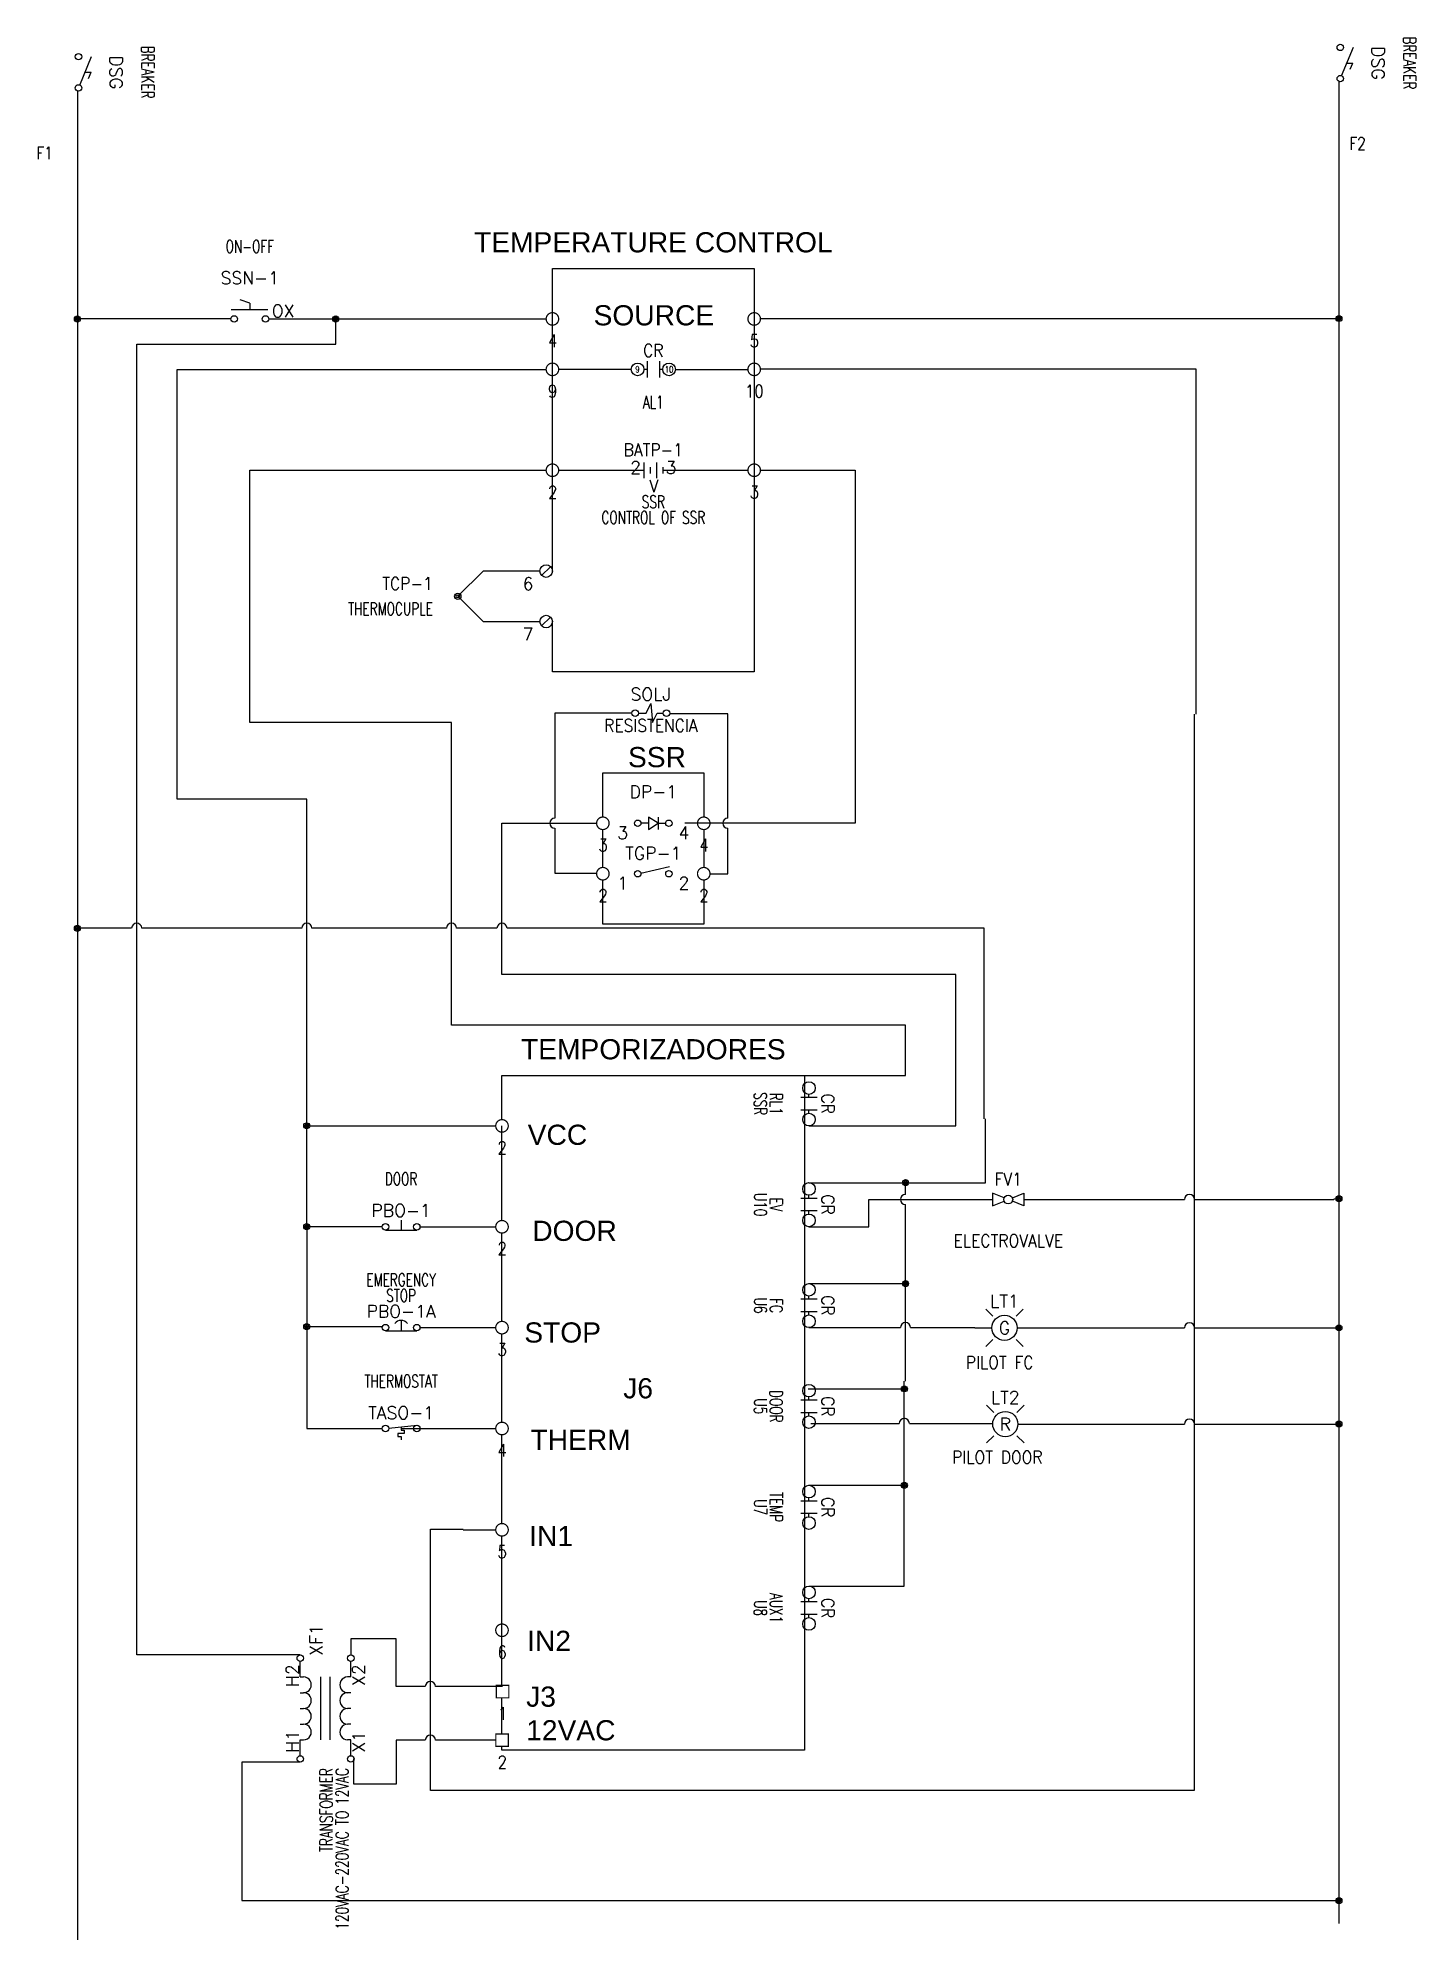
# Model space of a CAD drawing. Header units: millimetres. Extents: x 13.6 to 27.3, y 2.7 to 21.5.
import ezdxf
from ezdxf.enums import TextEntityAlignment as Align

# ---------------------------------------------------------------- set-up
doc = ezdxf.new("R2010")
doc.units = ezdxf.units.MM
doc.header["$MEASUREMENT"] = 0
for name, color, linetype in [('DESC', 150, 'Continuous'), ('DESCCHILD', 20, 'Continuous'), ('LOCBOX', 92, 'Continuous'), ('MISC', 7, 'Continuous'), ('SYMS', 7, 'Continuous'), ('TAGS', 150, 'Continuous'), ('TERMS', 123, 'Continuous'), ('WIREFIXED', 7, 'Continuous'), ('WIRES', 7, 'Continuous')]:
    doc.layers.add(name, color=color, linetype=linetype)
doc.styles.get("Standard").update_dxf_attribs({"font": 'arial.ttf'})
doc.styles.add('WD', font='romans.shx')

msp = doc.modelspace()

# ---------------------------------------------------------------- texts
at = {"char_height": 0.2, "attachment_point": 1}
for s, insert in [('SOURCE', (19.125, 18.859)), ('VCC', (18.472, 10.735)), ('DOOR', (18.517, 9.783)), ('J6', (19.419, 8.222)), ('IN1', (18.487, 6.757)), ('IN2', (18.466, 5.718)), ('J3\\P12VAC', (18.457, 5.165))]:
    msp.add_mtext(s, dxfattribs=dict(at, insert=insert))
for s, width, insert in [('STOP', 0.17565, (18.438, 8.775)), ('THERM', 0.01351, (18.5, 7.711))]:
    msp.add_mtext_dynamic_manual_height_columns(s, width=width, gutter_width=1, heights=[0], dxfattribs=dict(at, insert=insert))
at = {"layer": 'LOCBOX'}
for s, p in [('TEMPERATURE CONTROL', (19.717, 19.323)), ('SSR', (19.753, 14.219)), ('TEMPORIZADORES', (19.717, 11.323))]:
    msp.add_text(s, height=0.2, dxfattribs=at).set_placement(p, align=Align.BOTTOM_CENTER)

# ---------------------------------------------------------------- blocks, each defined once
blk = doc.blocks.new('HSS112')
for p, q in [((-0.185, 0.094), (0.18, 0.094)), ((0, 0.156), (-0.094, 0.188)), ((0, 0.156), (0, 0.094))]:
    blk.add_line(p, q)
for centre in [(-0.155, 0), (0.155, 0)]:
    blk.add_circle(centre, 0.0322)
at = {"style": 'WD', "width": 0.7}
for tag, p in [('INST', (0, 0.982)), ('DESC1', (0, 0.656)), ('LOC', (0, 0.812)), ('DESC2', (0, 0.5)), ('XREF', (0, -0.219))]:
    blk.add_attdef(tag, text='', height=0.125, dxfattribs=at).set_placement(p, align=Align.CENTER)
at = {"style": 'WD'}
blk.add_attdef('TAG1', text='', height=0.125, dxfattribs=at).set_placement((0, 0.344), align=Align.CENTER)
at = {"style": 'WD', "width": 0.7}
blk.add_attdef('POS1', text='', height=0.125, dxfattribs=at).set_placement((-0.125, 0.188), align=Align.RIGHT)
at = {"style": 'WD'}
for tag, p, height in [('X2LINK', (0, 0.219), 0.01), ('X8LINK', (0, 0), 0.01), ('STATE', (0.219, 0.016), 0.125)]:
    blk.add_attdef(tag, p, '', height=height, dxfattribs=at)
at = {"style": 'WD', "width": 0.7}
blk.add_attdef('POS2', (0.125, 0.188), '', height=0.125, dxfattribs=at)
at = {"style": 'WD'}
for tag, p, height, flags in [('X4TERM01', (-0.188, 0), 0.0125, 1), ('X1TERM02', (0.188, 0), 0.0125, 1), ('FAMILY', (0.205, 0.152), 0.01, 9), ('CONTACT', (0.205, 0.136), 0.01, 1)]:
    blk.add_attdef(tag, p, '', height=height, dxfattribs=dict(at, flags=flags))
at = {"linetype": 'Continuous', "style": 'WD', "flags": 9}
for tag, p in [('ASSYCODE', (0.25, 0.094)), ('MFG', (0.23, 0.108)), ('CAT', (0.232, 0.121))]:
    blk.add_attdef(tag, text='', height=0.01, dxfattribs=at).set_placement(p, align=Align.CENTER)
at = {"linetype": 'Continuous', "style": 'WD', "flags": 8}
blk.add_attdef('TERM01', text='', height=0.125, dxfattribs=at).set_placement((-0.25, -0.031), align=Align.TOP_RIGHT)
blk.add_attdef('TERM02', text='', height=0.125, dxfattribs=at).set_placement((0.25, -0.031), align=Align.TOP_LEFT)
blk = doc.blocks.new('HCR21T')
for p, q in [((-0.062, 0), (-0.094, 0)), ((0.094, 0), (0.062, 0))]:
    blk.add_line(p, q)
at = {"linetype": 'Continuous'}
for p, q in [((-0.062, 0.08), (-0.062, -0.08)), ((0.062, 0.08), (0.062, -0.08))]:
    blk.add_line(p, q, dxfattribs=at)
for centre in [(-0.156, 0), (0.156, 0)]:
    blk.add_circle(centre, 0.0625)
at = {"style": 'WD'}
for tag, width, p in [('INST', 0.7, (0, 0.451)), ('LOC', 0.7, (0, 0.281)), ('TAG2', 0.9, (0, 0.125)), ('XREF', 0.7, (0, -0.235)), ('DESC1', 0.7, (0, -0.387)), ('DESC2', 0.7, (0, -0.543))]:
    blk.add_attdef(tag, text='', height=0.125, dxfattribs=dict(at, width=width)).set_placement(p, align=Align.CENTER)
at = {"linetype": 'Continuous', "style": 'WD', "width": 0.8, "flags": 8}
for tag, p in [('TERM01', (-0.156, 0)), ('TERM02', (0.156, 0))]:
    blk.add_attdef(tag, text='', height=0.0625, dxfattribs=at).set_placement(p, align=Align.MIDDLE_CENTER)
at = {"style": 'WD'}
for tag, p, height, flags in [('X4TERM01', (-0.219, 0), 0.0125, 1), ('FAMILY', (0.097, 0.053), 0.01, 9), ('CONTACT', (0.097, 0.036), 0.01, 1), ('X1TERM02', (0.219, 0), 0.0125, 1)]:
    blk.add_attdef(tag, p, '', height=height, dxfattribs=dict(at, flags=flags))
for tag, p in [('X2LINK', (0, 0.125)), ('X8LINK', (0, -0.125))]:
    blk.add_attdef(tag, p, '', height=0.01, dxfattribs=at)
blk = doc.blocks.new('HBA1R')
for p, q in [((-0.094, 0.078), (-0.094, -0.078)), ((-0.031, 0.031), (-0.031, -0.031)), ((0.031, 0.078), (0.031, -0.078)), ((0.094, 0.031), (0.094, -0.031))]:
    blk.add_line(p, q)
at = {"style": 'WD'}
for tag, width, p in [('INST', 0.7, (0.006, 0.466)), ('LOC', 0.7, (0.006, 0.296)), ('TAG1', 0.9, (0, 0.14)), ('RATING1', 0.9, (0.006, -0.219)), ('DESC1', 0.7, (0, -0.375)), ('DESC2', 0.7, (0, -0.531))]:
    blk.add_attdef(tag, text='', height=0.125, dxfattribs=dict(at, width=width)).set_placement(p, align=Align.CENTER)
at = {"linetype": 'Continuous', "style": 'WD'}
blk.add_attdef('TERM01', text='', height=0.125, dxfattribs=at).set_placement((-0.122, 0.09), align=Align.TOP_RIGHT)
at = {"style": 'WD', "flags": 1}
for tag, p in [('X4TERM01', (-0.094, 0)), ('X1TERM02', (0.094, 0))]:
    blk.add_attdef(tag, p, '', height=0.0125, dxfattribs=at)
at = {"linetype": 'Continuous', "style": 'WD', "flags": 9}
blk.add_attdef('ASSYCODE', text='', height=0.01, dxfattribs=at).set_placement((0.001, 0.051), align=Align.CENTER)
at = {"style": 'WD', "flags": 9}
blk.add_attdef('FAMILY', text='', height=0.01, dxfattribs=at).set_placement((-0.005, 0.107), align=Align.CENTER)
at = {"linetype": 'Continuous', "style": 'WD', "flags": 1}
for tag, p in [('MFG', (0, 0.078)), ('CAT', (0, 0.097))]:
    blk.add_attdef(tag, text='', height=0.01, dxfattribs=at).set_placement(p, align=Align.MIDDLE)
at = {"linetype": 'Continuous', "style": 'WD'}
blk.add_attdef('TERM02', text='', height=0.125, dxfattribs=at).set_placement((0.122, 0.09), align=Align.TOP_LEFT)
blk = doc.blocks.new('HTC1L')
for p, q in [((-0.688, 0), (-0.938, -0.25)), ((-0.125, 0), (-0.688, 0)), ((-0.018, 0.044), (-0.107, -0.044)), ((-0.938, -0.25), (-0.688, -0.5)), ((-0.688, -0.5), (-0.125, -0.5)), ((-0.018, -0.456), (-0.107, -0.544))]:
    blk.add_line(p, q)
for centre, radius in [((-0.062, 0), 0.0625), ((-0.938, -0.25), 0.0313), ((-0.938, -0.25), 0.0163), ((-0.062, -0.5), 0.0625)]:
    blk.add_circle(centre, radius)
at = {"style": 'WD'}
for tag, width, p in [('INST', 0.7, (-1.188, 0.14)), ('LOC', 0.7, (-1.188, -0.029)), ('RATING1', 0.9, (-0.188, 0.062)), ('TAG1', 0.9, (-1.186, -0.186)), ('DESC1', 0.7, (-1.186, -0.436)), ('DESC2', 0.7, (-1.186, -0.592)), ('WDTAGALT', 0.7, (-1.188, -0.75))]:
    blk.add_attdef(tag, text='', height=0.125, dxfattribs=dict(at, width=width)).set_placement(p, align=Align.RIGHT)
at = {"color": 7, "style": 'WD', "flags": 1}
for tag, p in [('X2TERM01', (-0.062, 0.062)), ('X1TERM01', (0, 0)), ('X8TERM02', (-0.062, -0.562)), ('X1TERM02', (0, -0.5))]:
    blk.add_attdef(tag, p, '', height=0.0125, dxfattribs=at)
at = {"linetype": 'Continuous', "style": 'WD', "flags": 8}
for tag, p in [('TERM01', (-0.188, -0.062)), ('TERM02', (-0.188, -0.562))]:
    blk.add_attdef(tag, text='', height=0.125, dxfattribs=at).set_placement(p, align=Align.TOP_RIGHT)
at = {"linetype": 'Continuous', "style": 'WD', "flags": 9}
blk.add_attdef('ASSYCODE', text='', height=0.01, dxfattribs=at).set_placement((-1.033, -0.288), align=Align.CENTER)
at = {"style": 'WD', "flags": 9}
blk.add_attdef('FAMILY', text='', height=0.01, dxfattribs=at).set_placement((-1.025, -0.224), align=Align.CENTER)
at = {"linetype": 'Continuous', "style": 'WD', "flags": 1}
for tag, p in [('MFG', (-1.02, -0.253)), ('CAT', (-1.02, -0.235))]:
    blk.add_attdef(tag, text='', height=0.01, dxfattribs=at).set_placement(p, align=Align.MIDDLE)
blk = doc.blocks.new('HT0002_1-')
at = {"const_width": 0.0125}
blk.add_lwpolyline([(0, 0.062, 1), (0, -0.062, 1)], format="xyb", close=True, dxfattribs=at)
at = {"style": 'WD', "width": 0.85}
for tag, p in [('INST', (0, 0.416)), ('LOC', (0, 0.26)), ('CNT', (0.001, 0.108)), ('TAGSTRIP', (0.002, -0.279)), ('DESC1', (0, -0.453)), ('DESC2', (0, -0.625)), ('DESC3', (0, -0.797))]:
    blk.add_attdef(tag, text='', height=0.125, dxfattribs=at).set_placement(p, align=Align.CENTER)
at = {"style": 'WD', "flags": 1}
for tag, p, height in [('X4TERM01', (-0.062, 0), 0.0125), ('X4TERMDESC01', (-0.055, -0.023), 0.025), ('X2TERMDESC01', (-0.006, 0.029), 0.025), ('STRIPSEQ', (0, 0), 0.00125), ('X2TERM01', (0, 0.062), 0.0125), ('X2PIN01', (0.033, 0.084), 0.0125), ('X1TERMDESC01', (0.039, 0.007), 0.025), ('X1TERM01', (0.062, 0), 0.0125), ('X1PIN01', (0.087, 0.016), 0.0125), ('X4PIN01', (-0.114, -0.038), 0.0125), ('LINKTERM', (0, -0.002), 0.00125), ('X8TERM01', (0, -0.062), 0.0125), ('X8TERMDESC01', (0, -0.054), 0.025), ('X8PIN01', (0.026, -0.096), 0.0125)]:
    blk.add_attdef(tag, p, '', height=height, dxfattribs=at)
at = {"linetype": 'Continuous', "style": 'WD', "width": 0.8, "flags": 1}
blk.add_attdef('MFG', text='', height=0.109, dxfattribs=at).set_placement((0.088, -0.406), align=Align.RIGHT)
at = {"style": 'WD', "width": 0.7, "flags": 1}
blk.add_attdef('ASSYCODE', (0.062, -0.281), '', height=0.01, dxfattribs=at)
at = {"style": 'WD', "flags": 9}
for tag, p in [('WDTYPE', (0.121, -0.263)), ('WDBLKNAM', (0.059, -0.575))]:
    blk.add_attdef(tag, text='', height=0.01, dxfattribs=at).set_placement(p, align=Align.RIGHT)
at = {"linetype": 'Continuous', "style": 'WD', "width": 0.8, "flags": 1}
blk.add_attdef('CAT', (-0.131, -0.563), '', height=0.109, dxfattribs=at)
blk = doc.blocks.new('HDI1T')
for p, q in [((-0.047, 0), (-0.125, 0)), ((0.047, 0), (-0.047, 0.062)), ((-0.047, 0.062), (-0.047, -0.062)), ((-0.047, -0.062), (0.047, 0)), ((0.047, 0.062), (0.047, -0.062)), ((0.047, 0), (0.125, 0))]:
    blk.add_line(p, q)
for centre in [(-0.155, 0), (0.155, 0)]:
    blk.add_circle(centre, 0.0322)
at = {"style": 'WD'}
for tag, width, p in [('INST', 0.7, (0, 0.888)), ('LOC', 0.7, (0, 0.719)), ('DESC1', 0.7, (0, 0.562)), ('DESC2', 0.7, (0, 0.406)), ('RATING1', 0.9, (0.006, 0.094))]:
    blk.add_attdef(tag, text='', height=0.125, dxfattribs=dict(at, width=width)).set_placement(p, align=Align.CENTER)
blk.add_attdef('TAG1', text='', height=0.125, dxfattribs=at).set_placement((0, 0.25), align=Align.CENTER)
for tag, p, height, flags in [('X4TERM01', (-0.188, 0), 0.0125, 1), ('X1TERM02', (0.188, 0), 0.0125, 1), ('FAMILY', (0.205, 0.152), 0.01, 9), ('WDBLKNAM', (0.205, 0.134), 0.01, 9)]:
    blk.add_attdef(tag, p, '', height=height, dxfattribs=dict(at, flags=flags))
at = {"linetype": 'Continuous', "style": 'WD', "flags": 9}
for tag, p in [('ASSYCODE', (0.219, 0.062)), ('MFG', (0.228, 0.089)), ('CAT', (0.23, 0.108))]:
    blk.add_attdef(tag, text='', height=0.01, dxfattribs=at).set_placement(p, align=Align.CENTER)
at = {"linetype": 'Continuous', "style": 'WD', "flags": 8}
blk.add_attdef('TERM01', text='', height=0.125, dxfattribs=at).set_placement((-0.25, -0.031), align=Align.TOP_RIGHT)
at = {"style": 'WD', "width": 0.9}
blk.add_attdef('RATING2', text='', height=0.125, dxfattribs=at).set_placement((0.006, -0.188), align=Align.TOP_CENTER)
at = {"linetype": 'Continuous', "style": 'WD', "flags": 8}
blk.add_attdef('TERM02', text='', height=0.125, dxfattribs=at).set_placement((0.25, -0.031), align=Align.TOP_LEFT)
blk = doc.blocks.new('HTG11')
blk.add_line((-0.124, 0.007), (0.159, 0.071))
for centre in [(-0.155, 0), (0.155, 0)]:
    blk.add_circle(centre, 0.0322)
at = {"style": 'WD', "width": 0.7}
for tag, p in [('INST', (0, 0.779)), ('DESC1', (0, 0.453)), ('LOC', (0, 0.609)), ('DESC2', (0, 0.297)), ('XREF', (0, -0.236)), ('WDTAGALT', (0, -0.391))]:
    blk.add_attdef(tag, text='', height=0.125, dxfattribs=at).set_placement(p, align=Align.CENTER)
at = {"style": 'WD'}
blk.add_attdef('TAG1', text='', height=0.125, dxfattribs=at).set_placement((0, 0.141), align=Align.CENTER)
for tag, p in [('X2LINK', (0, 0.266)), ('X8LINK', (0, -0.062))]:
    blk.add_attdef(tag, p, '', height=0.01, dxfattribs=at)
for tag, p, height, flags in [('X4TERM01', (-0.188, 0), 0.0125, 1), ('FAMILY', (0.038, 0.037), 0.01, 9), ('CONTACT', (0.038, 0.02), 0.01, 1), ('X1TERM02', (0.188, 0), 0.0125, 1)]:
    blk.add_attdef(tag, p, '', height=height, dxfattribs=dict(at, flags=flags))
at = {"linetype": 'Continuous', "style": 'WD', "flags": 9}
for tag, p in [('CAT', (0.063, -0.007)), ('ASSYCODE', (0.062, -0.043)), ('MFG', (0.063, -0.027))]:
    blk.add_attdef(tag, text='', height=0.01, dxfattribs=at).set_placement(p, align=Align.CENTER)
at = {"linetype": 'Continuous', "style": 'WD', "flags": 8}
blk.add_attdef('TERM01', text='', height=0.125, dxfattribs=at).set_placement((-0.25, -0.031), align=Align.TOP_RIGHT)
blk.add_attdef('TERM02', text='', height=0.125, dxfattribs=at).set_placement((0.25, -0.031), align=Align.TOP_LEFT)
blk = doc.blocks.new('HPB12')
for p, q in [((0, 0.065), (0, -0.033)), ((-0.156, -0.033), (0.156, -0.033))]:
    blk.add_line(p, q)
for centre in [(-0.155, 0), (0.155, 0)]:
    blk.add_circle(centre, 0.0322)
at = {"style": 'WD', "width": 0.7}
for tag, p in [('INST', (0, 0.738)), ('LOC', (0, 0.568)), ('DESC1', (0, 0.412)), ('DESC2', (0, 0.255)), ('XREF', (0, -0.232))]:
    blk.add_attdef(tag, text='', height=0.125, dxfattribs=at).set_placement(p, align=Align.CENTER)
at = {"style": 'WD'}
blk.add_attdef('TAG1', text='', height=0.125, dxfattribs=at).set_placement((0, 0.099), align=Align.CENTER)
for tag, p, height, flags in [('X4TERM01', (-0.188, 0), 0.0125, 1), ('FAMILY', (0.054, 0.058), 0.01, 9), ('CONTACT', (0.054, 0.042), 0.01, 9), ('X1TERM02', (0.188, 0), 0.0125, 1)]:
    blk.add_attdef(tag, p, '', height=height, dxfattribs=dict(at, flags=flags))
for tag, p in [('X2LINK', (0, 0.125)), ('X8LINK', (0, -0.094))]:
    blk.add_attdef(tag, p, '', height=0.01, dxfattribs=at)
at = {"linetype": 'Continuous', "style": 'WD', "flags": 9}
for tag, p in [('MFG', (0.076, -0.006)), ('CAT', (0.076, 0.017)), ('ASSYCODE', (0.076, -0.022))]:
    blk.add_attdef(tag, text='', height=0.01, dxfattribs=at).set_placement(p, align=Align.CENTER)
at = {"linetype": 'Continuous', "style": 'WD', "flags": 8}
blk.add_attdef('TERM01', text='', height=0.125, dxfattribs=at).set_placement((-0.25, -0.031), align=Align.TOP_RIGHT)
blk.add_attdef('TERM02', text='', height=0.125, dxfattribs=at).set_placement((0.25, -0.031), align=Align.TOP_LEFT)
blk = doc.blocks.new('HPB12M')
for p, q in [((0, 0.074), (0, -0.031)), ((-0.156, -0.032), (0.156, -0.032))]:
    blk.add_line(p, q)
for centre in [(-0.155, 0), (0.155, 0)]:
    blk.add_circle(centre, 0.0322)
blk.add_arc((0, -0.006), 0.0781, 36.8699, 143.1301)
at = {"style": 'WD', "width": 0.7}
for tag, p in [('INST', (0, 0.738)), ('LOC', (0, 0.568)), ('DESC1', (0, 0.412)), ('DESC2', (0, 0.255)), ('XREF', (0, -0.232))]:
    blk.add_attdef(tag, text='', height=0.125, dxfattribs=at).set_placement(p, align=Align.CENTER)
at = {"style": 'WD'}
blk.add_attdef('TAG1', text='', height=0.125, dxfattribs=at).set_placement((0, 0.099), align=Align.CENTER)
for tag, p, height, flags in [('X4TERM01', (-0.188, 0), 0.0125, 1), ('FAMILY', (0.054, 0.058), 0.01, 9), ('CONTACT', (0.054, 0.042), 0.01, 9), ('X1TERM02', (0.188, 0), 0.0125, 1)]:
    blk.add_attdef(tag, p, '', height=height, dxfattribs=dict(at, flags=flags))
for tag, p in [('X2LINK', (0, 0.125)), ('X8LINK', (0, -0.094))]:
    blk.add_attdef(tag, p, '', height=0.01, dxfattribs=at)
at = {"linetype": 'Continuous', "style": 'WD', "flags": 9}
for tag, p in [('MFG', (0.076, 0)), ('CAT', (0.076, 0.017)), ('ASSYCODE', (0.076, -0.017))]:
    blk.add_attdef(tag, text='', height=0.01, dxfattribs=at).set_placement(p, align=Align.CENTER)
at = {"linetype": 'Continuous', "style": 'WD', "flags": 8}
blk.add_attdef('TERM01', text='', height=0.125, dxfattribs=at).set_placement((-0.25, -0.016), align=Align.TOP_RIGHT)
blk.add_attdef('TERM02', text='', height=0.125, dxfattribs=at).set_placement((0.25, -0.016), align=Align.TOP_LEFT)
blk = doc.blocks.new('HTS12')
at = {"linetype": 'Continuous'}
blk.add_line((-0.123, 0.002), (0.159, 0.033), dxfattribs=at)
for p, q in [((0, 0.015), (0, -0.017)), ((0.031, -0.048), (-0.031, -0.048)), ((-0.031, -0.048), (-0.031, -0.079)), ((-0.031, -0.079), (0, -0.079)), ((0, -0.017), (0.031, -0.017)), ((0, -0.079), (0, -0.111)), ((0.031, -0.017), (0.031, -0.048))]:
    blk.add_line(p, q)
for centre in [(-0.155, 0), (0.155, 0)]:
    blk.add_circle(centre, 0.0322)
at = {"style": 'WD', "width": 0.7}
for tag, p in [('INST', (0, 0.732)), ('LOC', (0, 0.562)), ('DESC1', (0, 0.406)), ('DESC2', (0, 0.25)), ('XREF', (0, -0.314))]:
    blk.add_attdef(tag, text='', height=0.125, dxfattribs=at).set_placement(p, align=Align.CENTER)
at = {"style": 'WD'}
blk.add_attdef('TAG1', text='', height=0.125, dxfattribs=at).set_placement((0, 0.094), align=Align.CENTER)
for tag, p, height, flags in [('X4TERM01', (-0.188, 0), 0.0125, 1), ('FAMILY', (0.038, 0.037), 0.01, 9), ('CONTACT', (0.038, 0.02), 0.01, 1), ('X1TERM02', (0.188, 0), 0.0125, 1)]:
    blk.add_attdef(tag, p, '', height=height, dxfattribs=dict(at, flags=flags))
for tag, p in [('X2LINK', (0, 0.078)), ('X8LINK', (0, -0.141))]:
    blk.add_attdef(tag, p, '', height=0.01, dxfattribs=at)
at = {"linetype": 'Continuous', "style": 'WD', "flags": 9}
for tag, p in [('CAT', (0.063, -0.007)), ('ASSYCODE', (0.062, -0.047)), ('MFG', (0.063, -0.027))]:
    blk.add_attdef(tag, text='', height=0.01, dxfattribs=at).set_placement(p, align=Align.CENTER)
at = {"linetype": 'Continuous', "style": 'WD', "flags": 8}
blk.add_attdef('TERM01', text='', height=0.125, dxfattribs=at).set_placement((-0.25, -0.016), align=Align.TOP_RIGHT)
blk.add_attdef('TERM02', text='', height=0.125, dxfattribs=at).set_placement((0.25, -0.016), align=Align.TOP_LEFT)
at = {"style": 'WD', "width": 0.7}
for tag, p in [('RATING1', (0.275, -0.299)), ('WDTAGALT', (0.281, -0.466))]:
    blk.add_attdef(tag, p, '', height=0.125, dxfattribs=at)
blk = doc.blocks.new('WDDOT')
for radius in [0.03, 0.0187, 0.00929]:
    blk.add_circle((0, 0), radius)
blk = doc.blocks.new('HBV1M')
for p, q in [((-0.156, 0.062), (-0.156, -0.062)), ((-0.041, 0.016), (-0.156, 0.062)), ((0.041, 0.016), (0.156, 0.062)), ((0.156, 0.062), (0.156, -0.062)), ((-0.156, -0.062), (-0.041, -0.016)), ((0.156, -0.062), (0.041, -0.016))]:
    blk.add_line(p, q)
blk.add_circle((0, 0), 0.0442)
at = {"style": 'WD'}
for tag, width, p in [('INST', 0.7, (0.006, 0.466)), ('LOC', 0.7, (0.006, 0.296)), ('TAG1', 0.9, (0, 0.14)), ('RATING1', 0.9, (0.001, -0.315)), ('DESC1', 0.9, (0.001, -0.471)), ('DESC2', 0.9, (0.001, -0.627)), ('WDTAGALT', 0.7, (0.031, -0.797))]:
    blk.add_attdef(tag, text='', height=0.125, dxfattribs=dict(at, width=width)).set_placement(p, align=Align.CENTER)
at = {"style": 'WD', "flags": 1}
for tag, p in [('X4TERM01', (-0.156, 0)), ('X1TERM02', (0.156, 0))]:
    blk.add_attdef(tag, p, '', height=0.0125, dxfattribs=at)
at = {"linetype": 'Continuous', "style": 'WD', "flags": 9}
blk.add_attdef('ASSYCODE', text='', height=0.01, dxfattribs=at).set_placement((0, 0.062), align=Align.CENTER)
at = {"style": 'WD', "flags": 9}
blk.add_attdef('FAMILY', text='', height=0.01, dxfattribs=at).set_placement((-0.005, 0.107), align=Align.CENTER)
at = {"linetype": 'Continuous', "style": 'WD', "flags": 1}
for tag, p in [('MFG', (0, 0.078)), ('CAT', (0, 0.097))]:
    blk.add_attdef(tag, text='', height=0.01, dxfattribs=at).set_placement(p, align=Align.MIDDLE)
at = {"linetype": 'Continuous', "style": 'WD'}
blk.add_attdef('TERM01', text='', height=0.125, dxfattribs=at).set_placement((-0.2, -0.035), align=Align.TOP_RIGHT)
blk.add_attdef('TERM02', text='', height=0.125, dxfattribs=at).set_placement((0.2, -0.035), align=Align.TOP_LEFT)
blk = doc.blocks.new('HLT1G')
for p, q in [((-0.115, 0.115), (-0.186, 0.186)), ((0.115, 0.115), (0.186, 0.186)), ((-0.115, -0.115), (-0.186, -0.186)), ((0.115, -0.115), (0.186, -0.186))]:
    blk.add_line(p, q)
blk.add_circle((0, 0), 0.125)
at = {"style": 'WD', "width": 0.7}
for tag, p in [('INST', (0.006, 0.528)), ('LOC', (0.006, 0.359))]:
    blk.add_attdef(tag, text='', height=0.125, dxfattribs=at).set_placement(p, align=Align.CENTER)
at = {"style": 'WD'}
blk.add_attdef('TAG1', text='', height=0.125, dxfattribs=at).set_placement((0, 0.202), align=Align.CENTER)
blk.add_attdef('COLOR', text='', height=0.125, dxfattribs=at).set_placement((0, 0), align=Align.MIDDLE)
at = {"style": 'WD', "flags": 1}
for tag, p in [('X4TERM01', (-0.125, 0)), ('X1TERM02', (0.125, 0))]:
    blk.add_attdef(tag, p, '', height=0.0125, dxfattribs=at)
at = {"linetype": 'Continuous', "style": 'WD', "flags": 9}
blk.add_attdef('ASSYCODE', text='', height=0.01, dxfattribs=at).set_placement((-0.003, 0.096), align=Align.CENTER)
at = {"style": 'WD', "flags": 9}
blk.add_attdef('FAMILY', text='', height=0.01, dxfattribs=at).set_placement((-0.005, 0.161), align=Align.CENTER)
at = {"linetype": 'Continuous', "style": 'WD', "flags": 1}
for tag, p in [('MFG', (0, 0.121)), ('CAT', (0, 0.14))]:
    blk.add_attdef(tag, text='', height=0.01, dxfattribs=at).set_placement(p, align=Align.MIDDLE)
at = {"style": 'WD'}
for tag, p, width in [('DESC1', (1.125, 0), 0.9), ('WDTAGALT', (1.125, -0.312), 0.7)]:
    blk.add_attdef(tag, p, '', height=0.125, dxfattribs=dict(at, width=width))
at = {"linetype": 'Continuous', "style": 'WD', "flags": 8}
blk.add_attdef('TERM01', text='', height=0.125, dxfattribs=at).set_placement((-0.175, -0.031), align=Align.TOP_RIGHT)
blk.add_attdef('TERM02', text='', height=0.125, dxfattribs=at).set_placement((0.175, -0.031), align=Align.TOP_LEFT)
at = {"style": 'WD', "width": 0.9}
blk.add_attdef('DESC2', text='', height=0.125, dxfattribs=at).set_placement((1.125, -0.031), align=Align.TOP_LEFT)
blk = doc.blocks.new('HLT1R')
for p, q in [((-0.115, 0.115), (-0.186, 0.186)), ((0.115, 0.115), (0.186, 0.186)), ((-0.115, -0.115), (-0.186, -0.186)), ((0.115, -0.115), (0.186, -0.186))]:
    blk.add_line(p, q)
blk.add_circle((0, 0), 0.125)
at = {"style": 'WD', "width": 0.7}
for tag, p in [('INST', (0.006, 0.528)), ('LOC', (0.006, 0.359))]:
    blk.add_attdef(tag, text='', height=0.125, dxfattribs=at).set_placement(p, align=Align.CENTER)
at = {"style": 'WD'}
blk.add_attdef('TAG1', text='', height=0.125, dxfattribs=at).set_placement((0, 0.202), align=Align.CENTER)
blk.add_attdef('COLOR', text='', height=0.125, dxfattribs=at).set_placement((0, 0), align=Align.MIDDLE)
at = {"style": 'WD', "flags": 1}
for tag, p in [('X4TERM01', (-0.125, 0)), ('X1TERM02', (0.125, 0))]:
    blk.add_attdef(tag, p, '', height=0.0125, dxfattribs=at)
at = {"linetype": 'Continuous', "style": 'WD', "flags": 9}
blk.add_attdef('ASSYCODE', text='', height=0.01, dxfattribs=at).set_placement((-0.003, 0.098), align=Align.CENTER)
at = {"style": 'WD', "flags": 9}
blk.add_attdef('FAMILY', text='', height=0.01, dxfattribs=at).set_placement((-0.005, 0.161), align=Align.CENTER)
at = {"linetype": 'Continuous', "style": 'WD', "flags": 1}
for tag, p in [('MFG', (0, 0.121)), ('CAT', (0, 0.14))]:
    blk.add_attdef(tag, text='', height=0.01, dxfattribs=at).set_placement(p, align=Align.MIDDLE)
at = {"style": 'WD'}
for tag, p, width in [('DESC1', (1.125, 0), 0.9), ('WDTAGALT', (1.125, -0.312), 0.7)]:
    blk.add_attdef(tag, p, '', height=0.125, dxfattribs=dict(at, width=width))
at = {"linetype": 'Continuous', "style": 'WD', "flags": 8}
blk.add_attdef('TERM01', text='', height=0.125, dxfattribs=at).set_placement((-0.175, -0.031), align=Align.TOP_RIGHT)
blk.add_attdef('TERM02', text='', height=0.125, dxfattribs=at).set_placement((0.175, -0.031), align=Align.TOP_LEFT)
at = {"style": 'WD', "width": 0.9}
blk.add_attdef('DESC2', text='', height=0.125, dxfattribs=at).set_placement((1.125, -0.031), align=Align.TOP_LEFT)
blk = doc.blocks.new('HT0001_1-')
at = {"const_width": 0.0125}
blk.add_lwpolyline([(0.062, -0.062), (-0.062, -0.062), (-0.062, 0.062), (0.062, 0.062)], close=True, dxfattribs=at)
at = {"style": 'WD', "width": 0.85}
for tag, p in [('INST', (0, 0.419)), ('LOC', (0, 0.265)), ('TAGSTRIP', (0.002, -0.279)), ('DESC1', (0, -0.453)), ('DESC2', (0, -0.625)), ('DESC3', (0, -0.797))]:
    blk.add_attdef(tag, text='', height=0.125, dxfattribs=at).set_placement(p, align=Align.CENTER)
at = {"linetype": 'Continuous', "style": 'WD', "width": 0.85}
blk.add_attdef('CNT', text='', height=0.125, dxfattribs=at).set_placement((0.002, 0.114), align=Align.CENTER)
at = {"style": 'WD', "flags": 1}
for tag, p, height in [('X4TERM01', (-0.062, 0), 0.0125), ('X4TERMDESC01', (-0.055, -0.023), 0.025), ('X2TERMDESC01', (-0.006, 0.029), 0.025), ('STRIPSEQ', (0, 0), 0.00125), ('X2TERM01', (0, 0.062), 0.0125), ('X2PIN01', (0.033, 0.084), 0.0125), ('X1TERMDESC01', (0.039, 0.007), 0.025), ('X1TERM01', (0.062, 0), 0.0125), ('X1PIN01', (0.087, 0.016), 0.0125), ('X4PIN01', (-0.114, -0.038), 0.0125), ('LINKTERM', (0, -0.002), 0.00125), ('X8TERM01', (0, -0.062), 0.0125), ('X8TERMDESC01', (0, -0.054), 0.025), ('X8PIN01', (0.026, -0.096), 0.0125)]:
    blk.add_attdef(tag, p, '', height=height, dxfattribs=at)
at = {"linetype": 'Continuous', "style": 'WD', "width": 0.8, "flags": 1}
blk.add_attdef('MFG', text='', height=0.109, dxfattribs=at).set_placement((0.088, -0.406), align=Align.RIGHT)
at = {"style": 'WD', "width": 0.7, "flags": 1}
blk.add_attdef('ASSYCODE', (0.062, -0.281), '', height=0.01, dxfattribs=at)
at = {"style": 'WD', "flags": 9}
for tag, p in [('WDTYPE', (0.121, -0.263)), ('WDBLKNAM', (0.059, -0.575))]:
    blk.add_attdef(tag, text='', height=0.01, dxfattribs=at).set_placement(p, align=Align.RIGHT)
at = {"linetype": 'Continuous', "style": 'WD', "width": 0.8, "flags": 1}
blk.add_attdef('CAT', (-0.131, -0.563), '', height=0.109, dxfattribs=at)
blk = doc.blocks.new('HXF1')
for p, q in [((-0.469, 0), (-0.312, 0)), ((-0.312, 0), (-0.312, -0.031)), ((-0.156, 0), (-0.156, -0.031)), ((0, 0), (0, -0.031)), ((0.156, 0), (0.156, -0.031)), ((0.312, 0), (0.467, 0)), ((0.312, 0), (0.312, -0.031)), ((-0.312, -0.203), (0.312, -0.203)), ((-0.312, -0.297), (0.312, -0.297)), ((-0.469, -0.5), (-0.312, -0.5)), ((-0.312, -0.5), (-0.312, -0.469)), ((-0.156, -0.5), (-0.156, -0.469)), ((0, -0.5), (0, -0.469)), ((0.156, -0.5), (0.156, -0.469)), ((0.312, -0.5), (0.312, -0.469)), ((0.312, -0.5), (0.467, -0.5))]:
    blk.add_line(p, q)
for centre in [(-0.501, 0), (0.499, 0), (-0.501, -0.5), (0.499, -0.5)]:
    blk.add_circle(centre, 0.0322)
for centre, start, end in [((-0.234, -0.031), 180, 0.001), ((-0.078, -0.031), 180, 0.001), ((0.078, -0.031), 180, 0.001), ((0.234, -0.031), 180, 0.001), ((-0.234, -0.469), 0.001, 180.002), ((-0.078, -0.469), 0.001, 180.002), ((0.078, -0.469), 0.001, 180.002), ((0.234, -0.469), 0.001, 180.002)]:
    blk.add_arc(centre, 0.0781, start, end)
at = {"style": 'WD', "width": 0.7}
for tag, p in [('INST', (-0.591, 0.006)), ('LOC', (-0.591, -0.164)), ('DESC1', (-0.591, -0.32)), ('DESC2', (-0.591, -0.476))]:
    blk.add_attdef(tag, text='', height=0.125, dxfattribs=at).set_placement(p, align=Align.RIGHT)
at = {"linetype": 'Continuous', "style": 'WD', "flags": 8}
for tag, p in [('TERM03', (-0.031, 0.016)), ('TERM02', (0.438, 0.016))]:
    blk.add_attdef(tag, text='', height=0.125, dxfattribs=at).set_placement(p, align=Align.RIGHT)
at = {"style": 'WD'}
for tag, p, height, flags in [('X4TERM01', (-0.533, 0), 0.0125, 1), ('X2TERM01', (-0.501, 0.032), 0.0125, 1), ('X2TERM03', (0, 0.009), 0.0125, 1), ('X2TERM02', (0.499, 0.032), 0.0125, 1), ('X1TERM02', (0.531, 0), 0.0125, 1), ('FAMILY', (0.46, -0.247), 0.01, 9), ('X4TERM04', (-0.533, -0.5), 0.0125, 1), ('X8TERM04', (-0.501, -0.532), 0.0125, 1), ('X8TERM06', (0, -0.507), 0.0125, 1), ('X8TERM05', (0.499, -0.532), 0.0125, 1), ('X1TERM05', (0.531, -0.5), 0.0125, 1)]:
    blk.add_attdef(tag, p, '', height=height, dxfattribs=dict(at, flags=flags))
at = {"linetype": 'Continuous', "style": 'WD', "flags": 8}
blk.add_attdef('TERM01', (-0.438, 0.016), '', height=0.125, dxfattribs=at)
at = {"style": 'WD'}
blk.add_attdef('TAG1', (0.524, -0.219), '', height=0.125, dxfattribs=at)
at = {"linetype": 'Continuous', "style": 'WD', "flags": 9}
for tag, p in [('ASSYCODE', (0.487, -0.313)), ('MFG', (0.484, -0.295)), ('CAT', (0.485, -0.275))]:
    blk.add_attdef(tag, text='', height=0.01, dxfattribs=at).set_placement(p, align=Align.CENTER)
at = {"style": 'WD', "width": 0.7}
blk.add_attdef('RATING1', (0.556, -0.375), '', height=0.125, dxfattribs=at)
at = {"linetype": 'Continuous', "style": 'WD', "flags": 8}
for tag, p in [('TERM06', (-0.031, -0.516)), ('TERM05', (0.438, -0.516))]:
    blk.add_attdef(tag, text='', height=0.125, dxfattribs=at).set_placement(p, align=Align.TOP_RIGHT)
blk.add_attdef('TERM04', text='', height=0.125, dxfattribs=at).set_placement((-0.438, -0.516), align=Align.TOP_LEFT)
blk = doc.blocks.new('WD_WNV')
at = {"linetype": 'Continuous', "style": 'WD', "width": 0.8}
blk.add_attdef('WIRENO', text='', height=0.125, dxfattribs=at).set_placement((-0.05, 0), align=Align.MIDDLE_RIGHT)
at = {"style": 'WD', "flags": 1}
for tag, p in [('W01USER', (-0.062, 0.094)), ('W02USER', (-0.062, 0.086)), ('W03USER', (-0.062, 0.078)), ('W04USER', (-0.062, 0.07)), ('W05USER', (-0.062, 0.062)), ('W06USER', (-0.062, 0.055)), ('W07USER', (-0.062, 0.047)), ('W08USER', (-0.062, 0.039)), ('W09USER', (-0.062, 0.031)), ('W10USER', (-0.062, 0.023))]:
    blk.add_attdef(tag, text='', height=0.005, dxfattribs=at).set_placement(p, align=Align.CENTER)
blk = doc.blocks.new('HSV1')
for p, q in [((-0.123, 0), (-0.047, 0)), ((-0.047, 0), (0, 0.094)), ((0, 0.094), (0.016, -0.094)), ((0.016, -0.094), (0.062, 0)), ((0.062, 0), (0.123, 0))]:
    blk.add_line(p, q)
for centre in [(-0.155, 0), (0.155, 0)]:
    blk.add_circle(centre, 0.0322)
at = {"style": 'WD', "width": 0.7}
for tag, p in [('INST', (0, 0.451)), ('LOC', (0, 0.281))]:
    blk.add_attdef(tag, text='', height=0.125, dxfattribs=at).set_placement(p, align=Align.CENTER)
at = {"style": 'WD'}
blk.add_attdef('TAG1', text='', height=0.125, dxfattribs=at).set_placement((0, 0.125), align=Align.CENTER)
for tag, p, height, flags in [('X4TERM01', (-0.188, 0), 0.0125, 1), ('FAMILY', (0.129, 0.108), 0.01, 9), ('X1TERM02', (0.188, 0), 0.0125, 1)]:
    blk.add_attdef(tag, p, '', height=height, dxfattribs=dict(at, flags=flags))
at = {"linetype": 'Continuous', "style": 'WD', "flags": 9}
for tag, p in [('ASSYCODE', (0.156, 0.047)), ('MFG', (0.156, 0.067)), ('CAT', (0.156, 0.087))]:
    blk.add_attdef(tag, text='', height=0.01, dxfattribs=at).set_placement(p, align=Align.CENTER)
at = {"style": 'WD'}
for tag, p, width in [('DESC1', (1.125, 0), 0.9), ('DESC2', (1.125, -0.156), 0.9), ('DESC3', (1.125, -0.312), 0.9), ('XREF', (1.133, -0.473), 0.8), ('WDTAGALT', (1.133, -0.629), 0.8)]:
    blk.add_attdef(tag, p, '', height=0.125, dxfattribs=dict(at, width=width))
at = {"linetype": 'Continuous', "style": 'WD', "flags": 8}
blk.add_attdef('TERM01', text='', height=0.125, dxfattribs=at).set_placement((-0.25, -0.031), align=Align.TOP_RIGHT)
at = {"style": 'WD'}
blk.add_attdef('RATING1', (0.078, -0.313), '', height=0.125, dxfattribs=at)
at = {"linetype": 'Continuous', "style": 'WD', "flags": 8}
blk.add_attdef('TERM02', text='', height=0.125, dxfattribs=at).set_placement((0.25, -0.031), align=Align.TOP_LEFT)
blk = doc.blocks.new('HDS11')
for p, q in [((0.126, 0.013), (-0.156, 0.13)), ((0, 0.065), (0, 0.125)), ((0.062, 0.099), (0, 0.125))]:
    blk.add_line(p, q)
for centre in [(-0.155, 0), (0.155, 0)]:
    blk.add_circle(centre, 0.0322)
at = {"style": 'WD', "width": 0.7}
for tag, p in [('INST', (0, 0.951)), ('LOC', (0, 0.781)), ('DESC1', (0, 0.625)), ('DESC2', (0, 0.469)), ('RATING1', (0, 0.156)), ('XREF', (0, -0.236))]:
    blk.add_attdef(tag, text='', height=0.125, dxfattribs=at).set_placement(p, align=Align.CENTER)
at = {"style": 'WD'}
blk.add_attdef('TAG1', text='', height=0.125, dxfattribs=at).set_placement((0, 0.312), align=Align.CENTER)
for tag, p in [('X2LINK', (0, 0.438)), ('X8LINK', (0, -0.016))]:
    blk.add_attdef(tag, p, '', height=0.01, dxfattribs=at)
for tag, p, height, flags in [('X4TERM01', (-0.188, 0), 0.0125, 1), ('X1TERM02', (0.188, 0), 0.0125, 1), ('FAMILY', (0.206, 0.131), 0.01, 9), ('CONTACT', (0.206, 0.04), 0.01, 9)]:
    blk.add_attdef(tag, p, '', height=height, dxfattribs=dict(at, flags=flags))
at = {"linetype": 'Continuous', "style": 'WD', "flags": 9}
for tag, p in [('ASSYCODE', (0.219, 0.062)), ('MFG', (0.228, 0.089)), ('CAT', (0.23, 0.108))]:
    blk.add_attdef(tag, text='', height=0.01, dxfattribs=at).set_placement(p, align=Align.CENTER)
at = {"linetype": 'Continuous', "style": 'WD', "flags": 8}
blk.add_attdef('TERM01', text='', height=0.125, dxfattribs=at).set_placement((-0.25, -0.031), align=Align.TOP_RIGHT)
blk.add_attdef('TERM02', text='', height=0.125, dxfattribs=at).set_placement((0.25, -0.031), align=Align.TOP_LEFT)

# ---------------------------------------------------------------- linework, layer by layer
at = {"layer": 'LOCBOX'}
for points in [[(18.717, 16.223), (18.717, 19.223), (20.717, 19.223), (20.717, 15.223), (18.717, 15.223), (18.717, 15.723)], [(19.217, 13.785), (19.217, 14.223), (20.217, 14.223), (20.217, 13.785)], [(19.217, 13.285), (19.217, 13.66)], [(20.217, 13.66), (20.217, 13.285)], [(20.217, 13.16), (20.217, 12.723), (19.217, 12.723), (19.217, 13.16)], [(18.217, 10.785), (18.217, 11.223), (21.217, 11.223), (21.217, 4.534), (18.217, 4.534), (18.217, 4.57)], [(18.217, 9.785), (18.217, 10.66)], [(18.217, 8.785), (18.217, 9.66)], [(18.217, 7.785), (18.217, 8.66)], [(18.217, 6.785), (18.217, 7.66)], [(18.217, 5.177), (18.217, 6.66)], [(18.217, 4.695), (18.217, 5.052)]]:
    msp.add_lwpolyline(points, dxfattribs=at)
at = {"layer": 'WIRES'}
for p, q in [((14.008, 20.98), (14.008, 20.213)), ((26.513, 21.073), (26.513, 20.375)), ((26.513, 20.375), (26.513, 2.815)), ((14.008, 20.213), (14.008, 2.653)), ((15.529, 18.723), (14.008, 18.723)), ((15.904, 18.723), (18.654, 18.723)), ((16.569, 18.473), (16.569, 18.723)), ((20.779, 18.727), (26.513, 18.727)), ((14.596, 5.479), (14.596, 18.473)), ((14.596, 18.473), (16.569, 18.473)), ((14.998, 13.962), (14.998, 18.223)), ((14.998, 18.223), (16.826, 18.223)), ((16.826, 18.223), (16.826, 18.223)), ((16.826, 18.223), (18.654, 18.223)), ((19.498, 18.223), (18.779, 18.223)), ((19.935, 18.223), (20.654, 18.223)), ((20.779, 18.229), (25.094, 18.229)), ((25.094, 18.229), (25.094, 14.805)), ((15.717, 14.723), (15.717, 17.223)), ((15.717, 17.223), (18.654, 17.223)), ((18.779, 17.223), (19.623, 17.223)), ((19.81, 17.223), (20.654, 17.223)), ((20.779, 17.223), (21.717, 17.223)), ((21.717, 17.223), (21.717, 13.723)), ((17.717, 14.723), (15.717, 14.723)), ((17.717, 11.723), (17.717, 14.723)), ((19.504, 14.815), (18.74, 14.815)), ((18.74, 14.815), (18.74, 13.773)), ((20.456, 14.807), (19.879, 14.807)), ((20.456, 13.773), (20.456, 14.807)), ((25.078, 14.805), (25.078, 4.133)), ((16.282, 13.962), (14.998, 13.962)), ((16.282, 10.724), (16.282, 13.962)), ((18.217, 12.223), (18.217, 13.723)), ((18.217, 13.723), (19.154, 13.723)), ((18.74, 13.673), (18.74, 13.23)), ((21.717, 13.723), (20.029, 13.723)), ((20.456, 13.279), (20.456, 13.673)), ((18.74, 13.23), (19.154, 13.23)), ((20.279, 13.223), (20.456, 13.223)), ((20.456, 13.223), (20.456, 13.279)), ((14.546, 12.682), (14.008, 12.682)), ((16.232, 12.682), (14.646, 12.682)), ((17.667, 12.682), (16.332, 12.682)), ((18.167, 12.682), (17.767, 12.682)), ((22.996, 12.682), (18.267, 12.682)), ((22.996, 10.793), (22.996, 12.682)), ((22.717, 12.223), (18.217, 12.223)), ((22.717, 10.723), (22.717, 12.223)), ((22.217, 11.723), (17.717, 11.723)), ((22.217, 11.223), (22.217, 11.723)), ((21.217, 11.223), (22.217, 11.223)), ((23.011, 10.16), (23.011, 10.793)), ((16.282, 9.723), (16.282, 10.724)), ((16.282, 10.724), (17.218, 10.724)), ((17.218, 10.724), (17.218, 10.723)), ((17.218, 10.723), (18.154, 10.723)), ((18.217, 10.66), (18.217, 10.723)), ((21.26, 10.723), (22.717, 10.723)), ((21.26, 10.16), (22.217, 10.16)), ((21.854, 9.723), (21.854, 9.993)), ((21.854, 9.993), (23.079, 9.993)), ((22.217, 10.043), (22.217, 10.16)), ((22.217, 10.16), (23.011, 10.16)), ((23.391, 9.993), (24.982, 9.993)), ((25.082, 9.993), (26.463, 9.993)), ((26.463, 10.001), (26.513, 10.001)), ((22.217, 9.16), (22.217, 9.943)), ((17.029, 9.723), (16.282, 9.723)), ((16.282, 9.723), (16.282, 8.733)), ((17.404, 9.723), (18.154, 9.723)), ((21.26, 9.723), (21.854, 9.723)), ((21.26, 9.16), (22.217, 9.16)), ((22.217, 8.194), (22.217, 9.16)), ((16.282, 8.733), (17.029, 8.733)), ((16.282, 8.733), (16.282, 7.723)), ((17.404, 8.723), (18.154, 8.723)), ((21.26, 8.723), (22.167, 8.723)), ((22.267, 8.723), (22.905, 8.723)), ((22.905, 8.722), (22.978, 8.722)), ((22.978, 8.721), (23.073, 8.721)), ((23.323, 8.721), (24.982, 8.721)), ((25.082, 8.721), (26.513, 8.721)), ((21.253, 8.116), (22.205, 8.116)), ((22.205, 8.116), (22.205, 8.194)), ((22.205, 7.16), (22.205, 8.116)), ((21.28, 7.774), (22.155, 7.774)), ((22.255, 7.774), (23.081, 7.774)), ((23.331, 7.767), (24.982, 7.767)), ((25.082, 7.767), (26.513, 7.767)), ((16.282, 7.723), (17.029, 7.723)), ((17.217, 7.723), (18.154, 7.723)), ((21.26, 7.16), (22.205, 7.16)), ((22.205, 6.16), (22.205, 7.16)), ((17.507, 4.133), (17.507, 6.725)), ((17.507, 6.725), (17.831, 6.725)), ((17.831, 6.719), (17.831, 6.723)), ((17.831, 6.719), (18.154, 6.719)), ((21.26, 6.16), (22.205, 6.16)), ((16.218, 5.479), (14.596, 5.479)), ((17.168, 5.639), (16.72, 5.639)), ((16.72, 5.639), (16.72, 5.559)), ((16.72, 5.559), (16.72, 5.479)), ((17.168, 5.165), (17.168, 5.639)), ((17.304, 5.165), (17.168, 5.165)), ((17.457, 5.165), (17.304, 5.165)), ((18.223, 5.165), (17.557, 5.165)), ((17.457, 4.633), (17.168, 4.633)), ((17.168, 4.633), (17.168, 4.197)), ((18.156, 4.633), (17.557, 4.633)), ((16.218, 4.415), (15.639, 4.415)), ((15.639, 4.415), (15.639, 3.043)), ((16.75, 4.197), (16.75, 4.447)), ((17.168, 4.197), (16.75, 4.197)), ((25.078, 4.133), (17.507, 4.133)), ((15.639, 3.043), (26.513, 3.043))]:
    msp.add_line(p, q, dxfattribs=at)
for centre, start, end in [((18.74, 13.723), 90, 270), ((20.456, 13.723), 90, 270), ((14.596, 12.682), 0, 180), ((16.282, 12.682), 0, 180), ((17.717, 12.682), 0, 180), ((18.217, 12.682), 0, 180), ((22.217, 9.993), 90, 270), ((25.032, 9.993), 0, 180), ((22.217, 8.723), 0, 180), ((25.032, 8.721), 0, 180), ((22.205, 7.774), 0, 180), ((25.032, 7.767), 0, 180), ((17.507, 5.165), 0, 180), ((17.507, 4.633), 0, 180)]:
    msp.add_arc(centre, 0.05, start, end, dxfattribs=at)

# ---------------------------------------------------------------- block references
at = {"layer": 'SYMS'}
ref = msp.add_blockref('HDS11', (26.527, 21.26), dxfattribs=dict(at, rotation=270))
ref.add_attrib('DESC1', 'BREAKER', dxfattribs={"layer": 'DESC', "height": 0.125, "rotation": 270, "style": 'WD', "width": 0.7}).set_placement((27.152, 21.26), align=Align.CENTER)
ref.add_attrib('TAG1', 'DSG', dxfattribs={"layer": 'TAGS', "height": 0.125, "rotation": 270, "style": 'WD'}).set_placement((26.839, 21.26), align=Align.CENTER)
ref = msp.add_blockref('HDS11', (14.019, 21.168), dxfattribs=dict(at, rotation=270))
ref.add_attrib('DESC1', 'BREAKER', dxfattribs={"layer": 'DESC', "height": 0.125, "rotation": 270, "style": 'WD', "width": 0.7}).set_placement((14.644, 21.168), align=Align.CENTER)
ref.add_attrib('TAG1', 'DSG', dxfattribs={"layer": 'TAGS', "height": 0.125, "rotation": 270, "style": 'WD'}).set_placement((14.331, 21.168), align=Align.CENTER)
ref = msp.add_blockref('HSS112', (15.717, 18.723), dxfattribs=at)
ref.add_attrib('STATE', 'OX', (15.935, 18.739), dxfattribs={"layer": 'MISC', "height": 0.125, "style": 'WD'})
ref.add_attrib('DESC1', 'ON-OFF', dxfattribs={"layer": 'DESC', "height": 0.125, "style": 'WD', "width": 0.7}).set_placement((15.717, 19.379), align=Align.CENTER)
ref.add_attrib('TAG1', 'SSN-1', dxfattribs={"layer": 'TAGS', "height": 0.125, "style": 'WD'}).set_placement((15.717, 19.067), align=Align.CENTER)
for p in [(14.008, 18.723), (16.569, 18.723), (26.513, 18.727), (14.008, 12.682), (16.282, 10.724), (22.217, 10.16), (26.513, 10.001), (16.282, 9.723), (22.217, 9.16), (16.282, 8.733), (26.513, 8.721), (22.205, 8.116), (26.513, 7.767), (22.205, 7.16), (26.513, 3.043)]:
    msp.add_blockref('WDDOT', p, dxfattribs=at)
ref = msp.add_blockref('HT0002_1-', (18.717, 18.723), dxfattribs=at)
ref.add_attrib('TAGSTRIP', '4', dxfattribs={"layer": 'TAGS', "height": 0.125, "style": 'WD', "width": 0.85}).set_placement((18.719, 18.444), align=Align.CENTER)
ref = msp.add_blockref('HT0002_1-', (20.717, 18.723), dxfattribs=at)
ref.add_attrib('TAGSTRIP', '5', dxfattribs={"layer": 'TAGS', "height": 0.125, "style": 'WD', "width": 0.85}).set_placement((20.719, 18.444), align=Align.CENTER)
ref = msp.add_blockref('HT0002_1-', (18.717, 18.223), dxfattribs=at)
ref.add_attrib('TAGSTRIP', '9', dxfattribs={"layer": 'TAGS', "height": 0.125, "style": 'WD', "width": 0.85}).set_placement((18.719, 17.944), align=Align.CENTER)
ref = msp.add_blockref('HCR21T', (19.717, 18.223), dxfattribs=at)
ref.add_attrib('TERM02', '10', dxfattribs={"layer": 'TERMS', "linetype": 'Continuous', "height": 0.0625, "style": 'WD', "width": 0.8, "flags": 8}).set_placement((19.873, 18.223), align=Align.MIDDLE_CENTER)
ref.add_attrib('TERM01', '9', dxfattribs={"layer": 'TERMS', "linetype": 'Continuous', "height": 0.0625, "style": 'WD', "width": 0.8, "flags": 8}).set_placement((19.56, 18.223), align=Align.MIDDLE_CENTER)
ref.add_attrib('DESC1', 'AL1', dxfattribs={"layer": 'DESCCHILD', "height": 0.125, "style": 'WD', "width": 0.7}).set_placement((19.717, 17.836), align=Align.CENTER)
ref.add_attrib('TAG2', 'CR', dxfattribs={"layer": 'TAGS', "height": 0.125, "style": 'WD', "width": 0.9}).set_placement((19.717, 18.348), align=Align.CENTER)
ref = msp.add_blockref('HT0002_1-', (20.717, 18.223), dxfattribs=at)
ref.add_attrib('TAGSTRIP', '10', dxfattribs={"layer": 'TAGS', "height": 0.125, "style": 'WD', "width": 0.85}).set_placement((20.719, 17.944), align=Align.CENTER)
ref = msp.add_blockref('HBA1R', (19.717, 17.223), dxfattribs=at)
ref.add_attrib('DESC2', 'CONTROL OF SSR', dxfattribs={"layer": 'DESC', "height": 0.125, "style": 'WD', "width": 0.7}).set_placement((19.717, 16.692), align=Align.CENTER)
ref.add_attrib('DESC1', 'SSR', dxfattribs={"layer": 'DESC', "height": 0.125, "style": 'WD', "width": 0.7}).set_placement((19.717, 16.848), align=Align.CENTER)
ref.add_attrib('RATING1', 'V', dxfattribs={"layer": 'MISC', "height": 0.125, "style": 'WD', "width": 0.9}).set_placement((19.722, 17.004), align=Align.CENTER)
ref.add_attrib('TERM02', '3', dxfattribs={"layer": 'TERMS', "linetype": 'Continuous', "height": 0.125, "style": 'WD'}).set_placement((19.839, 17.313), align=Align.TOP_LEFT)
ref.add_attrib('TERM01', '2', dxfattribs={"layer": 'TERMS', "linetype": 'Continuous', "height": 0.125, "style": 'WD'}).set_placement((19.595, 17.313), align=Align.TOP_RIGHT)
ref.add_attrib('TAG1', 'BATP-1', dxfattribs={"layer": 'TAGS', "height": 0.125, "style": 'WD', "width": 0.9}).set_placement((19.717, 17.363), align=Align.CENTER)
ref = msp.add_blockref('HT0002_1-', (18.717, 17.223), dxfattribs=at)
ref.add_attrib('TAGSTRIP', '2', dxfattribs={"layer": 'TAGS', "height": 0.125, "style": 'WD', "width": 0.85}).set_placement((18.719, 16.944), align=Align.CENTER)
ref = msp.add_blockref('HT0002_1-', (20.717, 17.223), dxfattribs=at)
ref.add_attrib('TAGSTRIP', '3', dxfattribs={"layer": 'TAGS', "height": 0.125, "style": 'WD', "width": 0.85}).set_placement((20.719, 16.944), align=Align.CENTER)
ref = msp.add_blockref('HTC1L', (18.717, 16.223), dxfattribs=at)
ref.add_attrib('TERM02', '7', dxfattribs={"layer": 'TERMS', "linetype": 'Continuous', "height": 0.125, "style": 'WD', "flags": 8}).set_placement((18.529, 15.66), align=Align.TOP_RIGHT)
ref.add_attrib('TERM01', '6', dxfattribs={"layer": 'TERMS', "linetype": 'Continuous', "height": 0.125, "style": 'WD', "flags": 8}).set_placement((18.529, 16.16), align=Align.TOP_RIGHT)
ref.add_attrib('DESC1', 'THERMOCUPLE', dxfattribs={"layer": 'DESC', "height": 0.125, "style": 'WD', "width": 0.7}).set_placement((17.531, 15.787), align=Align.RIGHT)
ref.add_attrib('TAG1', 'TCP-1', dxfattribs={"layer": 'TAGS', "height": 0.125, "style": 'WD', "width": 0.9}).set_placement((17.531, 16.037), align=Align.RIGHT)
ref = msp.add_blockref('HSV1', (19.692, 14.815), dxfattribs=at)
ref.add_attrib('TAG1', 'SOLJ', dxfattribs={"layer": 'TAGS', "height": 0.125, "style": 'WD'}).set_placement((19.692, 14.94), align=Align.CENTER)
ref.add_attrib('DESC1', 'RESISTENCIA', (19.23, 14.631), dxfattribs={"layer": 'DESC', "height": 0.125, "style": 'WD', "width": 0.9})
ref = msp.add_blockref('HDI1T', (19.717, 13.723), dxfattribs=at)
ref.add_attrib('TERM01', '3', dxfattribs={"layer": 'TERMS', "linetype": 'Continuous', "height": 0.125, "style": 'WD', "flags": 8}).set_placement((19.467, 13.692), align=Align.TOP_RIGHT)
ref.add_attrib('TERM02', '4', dxfattribs={"layer": 'TERMS', "linetype": 'Continuous', "height": 0.125, "style": 'WD', "flags": 8}).set_placement((19.967, 13.692), align=Align.TOP_LEFT)
ref.add_attrib('TAG1', 'DP-1', dxfattribs={"layer": 'TAGS', "height": 0.125, "style": 'WD'}).set_placement((19.717, 13.973), align=Align.CENTER)
ref = msp.add_blockref('HT0002_1-', (19.217, 13.723), dxfattribs=at)
ref.add_attrib('TAGSTRIP', '3', dxfattribs={"layer": 'TAGS', "height": 0.125, "style": 'WD', "width": 0.85}).set_placement((19.219, 13.444), align=Align.CENTER)
ref = msp.add_blockref('HT0002_1-', (20.217, 13.723), dxfattribs=at)
ref.add_attrib('TAGSTRIP', '4', dxfattribs={"layer": 'TAGS', "height": 0.125, "style": 'WD', "width": 0.85}).set_placement((20.219, 13.444), align=Align.CENTER)
ref = msp.add_blockref('HTG11', (19.717, 13.223), dxfattribs=at)
ref.add_attrib('TERM02', '2', dxfattribs={"layer": 'TERMS', "linetype": 'Continuous', "height": 0.125, "style": 'WD', "flags": 8}).set_placement((19.967, 13.192), align=Align.TOP_LEFT)
ref.add_attrib('TERM01', '1', dxfattribs={"layer": 'TERMS', "linetype": 'Continuous', "height": 0.125, "style": 'WD', "flags": 8}).set_placement((19.467, 13.192), align=Align.TOP_RIGHT)
ref.add_attrib('TAG1', 'TGP-1', dxfattribs={"layer": 'TAGS', "height": 0.125, "style": 'WD'}).set_placement((19.717, 13.364), align=Align.CENTER)
ref = msp.add_blockref('HT0002_1-', (19.217, 13.223), dxfattribs=at)
ref.add_attrib('TAGSTRIP', '2', dxfattribs={"layer": 'TAGS', "height": 0.125, "style": 'WD', "width": 0.85}).set_placement((19.219, 12.944), align=Align.CENTER)
ref = msp.add_blockref('HT0002_1-', (20.217, 13.223), dxfattribs=at)
ref.add_attrib('TAGSTRIP', '2', dxfattribs={"layer": 'TAGS', "height": 0.125, "style": 'WD', "width": 0.85}).set_placement((20.219, 12.944), align=Align.CENTER)
ref = msp.add_blockref('HCR21T', (21.26, 10.942), dxfattribs=dict(at, rotation=270))
ref.add_attrib('DESC2', 'SSR', dxfattribs={"layer": 'DESCCHILD', "height": 0.125, "rotation": 270, "style": 'WD', "width": 0.7}).set_placement((20.717, 10.942), align=Align.CENTER)
ref.add_attrib('DESC1', 'RL1', dxfattribs={"layer": 'DESCCHILD', "height": 0.125, "rotation": 270, "style": 'WD', "width": 0.7}).set_placement((20.873, 10.942), align=Align.CENTER)
ref.add_attrib('TAG2', 'CR', dxfattribs={"layer": 'TAGS', "height": 0.125, "rotation": 270, "style": 'WD', "width": 0.9}).set_placement((21.385, 10.942), align=Align.CENTER)
ref = msp.add_blockref('HT0002_1-', (18.217, 10.723), dxfattribs=at)
ref.add_attrib('TAGSTRIP', '2', dxfattribs={"layer": 'TAGS', "height": 0.125, "style": 'WD', "width": 0.85}).set_placement((18.219, 10.444), align=Align.CENTER)
ref = msp.add_blockref('HPB12', (17.217, 9.723), dxfattribs=at)
ref.add_attrib('DESC1', 'DOOR', dxfattribs={"layer": 'DESC', "height": 0.125, "style": 'WD', "width": 0.7}).set_placement((17.217, 10.135), align=Align.CENTER)
ref.add_attrib('TAG1', 'PBO-1', dxfattribs={"layer": 'TAGS', "height": 0.125, "style": 'WD'}).set_placement((17.217, 9.822), align=Align.CENTER)
ref = msp.add_blockref('HBV1M', (23.235, 9.993), dxfattribs=at)
ref.add_attrib('DESC1', 'ELECTROVALVE', dxfattribs={"layer": 'DESC', "height": 0.125, "style": 'WD', "width": 0.9}).set_placement((23.236, 9.522), align=Align.CENTER)
ref.add_attrib('TAG1', 'FV1', dxfattribs={"layer": 'TAGS', "height": 0.125, "style": 'WD', "width": 0.9}).set_placement((23.235, 10.133), align=Align.CENTER)
ref = msp.add_blockref('HCR21T', (21.26, 9.942), dxfattribs=dict(at, rotation=270))
ref.add_attrib('DESC2', 'U10', dxfattribs={"layer": 'DESCCHILD', "height": 0.125, "rotation": 270, "style": 'WD', "width": 0.7}).set_placement((20.717, 9.942), align=Align.CENTER)
ref.add_attrib('DESC1', 'EV', dxfattribs={"layer": 'DESCCHILD', "height": 0.125, "rotation": 270, "style": 'WD', "width": 0.7}).set_placement((20.873, 9.942), align=Align.CENTER)
ref.add_attrib('TAG2', 'CR', dxfattribs={"layer": 'TAGS', "height": 0.125, "rotation": 270, "style": 'WD', "width": 0.9}).set_placement((21.385, 9.942), align=Align.CENTER)
ref = msp.add_blockref('HT0002_1-', (18.217, 9.723), dxfattribs=at)
ref.add_attrib('TAGSTRIP', '2', dxfattribs={"layer": 'TAGS', "height": 0.125, "style": 'WD', "width": 0.85}).set_placement((18.219, 9.444), align=Align.CENTER)
ref = msp.add_blockref('HPB12M', (17.217, 8.723), dxfattribs=at)
ref.add_attrib('DESC2', 'STOP', dxfattribs={"layer": 'DESC', "height": 0.125, "style": 'WD', "width": 0.7}).set_placement((17.217, 8.978), align=Align.CENTER)
ref.add_attrib('DESC1', 'EMERGENCY', dxfattribs={"layer": 'DESC', "height": 0.125, "style": 'WD', "width": 0.7}).set_placement((17.217, 9.135), align=Align.CENTER)
ref.add_attrib('TAG1', 'PBO-1A', dxfattribs={"layer": 'TAGS', "height": 0.125, "style": 'WD'}).set_placement((17.217, 8.822), align=Align.CENTER)
ref = msp.add_blockref('HCR21T', (21.26, 8.942), dxfattribs=dict(at, rotation=270))
ref.add_attrib('DESC2', 'U6', dxfattribs={"layer": 'DESCCHILD', "height": 0.125, "rotation": 270, "style": 'WD', "width": 0.7}).set_placement((20.717, 8.942), align=Align.CENTER)
ref.add_attrib('DESC1', 'FC', dxfattribs={"layer": 'DESCCHILD', "height": 0.125, "rotation": 270, "style": 'WD', "width": 0.7}).set_placement((20.873, 8.942), align=Align.CENTER)
ref.add_attrib('TAG2', 'CR', dxfattribs={"layer": 'TAGS', "height": 0.125, "rotation": 270, "style": 'WD', "width": 0.9}).set_placement((21.385, 8.942), align=Align.CENTER)
ref = msp.add_blockref('HLT1G', (23.198, 8.721), dxfattribs=at)
ref.add_attrib('DESC1', 'PILOT FC', (22.815, 8.315), dxfattribs={"layer": 'DESC', "height": 0.125, "style": 'WD', "width": 0.9})
ref.add_attrib('TAG1', 'LT1', dxfattribs={"layer": 'TAGS', "height": 0.125, "style": 'WD'}).set_placement((23.198, 8.923), align=Align.CENTER)
ref.add_attrib('COLOR', 'G', dxfattribs={"layer": 'MISC', "height": 0.125, "style": 'WD'}).set_placement((23.198, 8.721), align=Align.MIDDLE)
ref = msp.add_blockref('HT0002_1-', (18.217, 8.723), dxfattribs=at)
ref.add_attrib('TAGSTRIP', '3', dxfattribs={"layer": 'TAGS', "height": 0.125, "style": 'WD', "width": 0.85}).set_placement((18.219, 8.444), align=Align.CENTER)
ref = msp.add_blockref('HTS12', (17.217, 7.723), dxfattribs=at)
ref.add_attrib('DESC1', 'THERMOSTAT', dxfattribs={"layer": 'DESC', "height": 0.125, "style": 'WD', "width": 0.7}).set_placement((17.217, 8.129), align=Align.CENTER)
ref.add_attrib('TAG1', 'TASO-1', dxfattribs={"layer": 'TAGS', "height": 0.125, "style": 'WD'}).set_placement((17.217, 7.817), align=Align.CENTER)
ref = msp.add_blockref('HCR21T', (21.26, 7.942), dxfattribs=dict(at, rotation=270))
ref.add_attrib('DESC2', 'U5', dxfattribs={"layer": 'DESCCHILD', "height": 0.125, "rotation": 270, "style": 'WD', "width": 0.7}).set_placement((20.717, 7.942), align=Align.CENTER)
ref.add_attrib('DESC1', 'DOOR', dxfattribs={"layer": 'DESCCHILD', "height": 0.125, "rotation": 270, "style": 'WD', "width": 0.7}).set_placement((20.873, 7.942), align=Align.CENTER)
ref.add_attrib('TAG2', 'CR', dxfattribs={"layer": 'TAGS', "height": 0.125, "rotation": 270, "style": 'WD', "width": 0.9}).set_placement((21.385, 7.942), align=Align.CENTER)
ref = msp.add_blockref('HLT1R', (23.206, 7.767), dxfattribs=at)
ref.add_attrib('DESC1', 'PILOT DOOR', (22.679, 7.376), dxfattribs={"layer": 'DESC', "height": 0.125, "style": 'WD', "width": 0.9})
ref.add_attrib('TAG1', 'LT2', dxfattribs={"layer": 'TAGS', "height": 0.125, "style": 'WD'}).set_placement((23.206, 7.969), align=Align.CENTER)
ref.add_attrib('COLOR', 'R', dxfattribs={"layer": 'MISC', "height": 0.125, "style": 'WD'}).set_placement((23.206, 7.767), align=Align.MIDDLE)
ref = msp.add_blockref('HT0002_1-', (18.217, 7.723), dxfattribs=at)
ref.add_attrib('TAGSTRIP', '4', dxfattribs={"layer": 'TAGS', "height": 0.125, "style": 'WD', "width": 0.85}).set_placement((18.219, 7.444), align=Align.CENTER)
ref = msp.add_blockref('HCR21T', (21.26, 6.942), dxfattribs=dict(at, rotation=270))
ref.add_attrib('DESC2', 'U7', dxfattribs={"layer": 'DESCCHILD', "height": 0.125, "rotation": 270, "style": 'WD', "width": 0.7}).set_placement((20.717, 6.942), align=Align.CENTER)
ref.add_attrib('DESC1', 'TEMP', dxfattribs={"layer": 'DESCCHILD', "height": 0.125, "rotation": 270, "style": 'WD', "width": 0.7}).set_placement((20.873, 6.942), align=Align.CENTER)
ref.add_attrib('TAG2', 'CR', dxfattribs={"layer": 'TAGS', "height": 0.125, "rotation": 270, "style": 'WD', "width": 0.9}).set_placement((21.385, 6.942), align=Align.CENTER)
ref = msp.add_blockref('HT0002_1-', (18.217, 6.719), dxfattribs=at)
ref.add_attrib('TAGSTRIP', '5', dxfattribs={"layer": 'TAGS', "height": 0.125, "style": 'WD', "width": 0.85}).set_placement((18.219, 6.439), align=Align.CENTER)
ref = msp.add_blockref('HCR21T', (21.26, 5.942), dxfattribs=dict(at, rotation=270))
ref.add_attrib('DESC2', 'U8', dxfattribs={"layer": 'DESCCHILD', "height": 0.125, "rotation": 270, "style": 'WD', "width": 0.7}).set_placement((20.717, 5.942), align=Align.CENTER)
ref.add_attrib('DESC1', 'AUX1', dxfattribs={"layer": 'DESCCHILD', "height": 0.125, "rotation": 270, "style": 'WD', "width": 0.7}).set_placement((20.873, 5.942), align=Align.CENTER)
ref.add_attrib('TAG2', 'CR', dxfattribs={"layer": 'TAGS', "height": 0.125, "rotation": 270, "style": 'WD', "width": 0.9}).set_placement((21.385, 5.942), align=Align.CENTER)
ref = msp.add_blockref('HXF1', (16.218, 4.948), dxfattribs=dict(at, rotation=90))
ref.add_attrib('TERM04', 'X1', dxfattribs={"layer": 'TERMS', "linetype": 'Continuous', "height": 0.125, "rotation": 90, "style": 'WD', "flags": 8}).set_placement((16.734, 4.511), align=Align.TOP_LEFT)
ref.add_attrib('TERM05', 'X2', dxfattribs={"layer": 'TERMS', "linetype": 'Continuous', "height": 0.125, "rotation": 90, "style": 'WD', "flags": 8}).set_placement((16.734, 5.386), align=Align.TOP_RIGHT)
ref.add_attrib('TAG1', 'XF1', (16.437, 5.472), dxfattribs={"layer": 'TAGS', "height": 0.125, "rotation": 90, "style": 'WD'})
ref.add_attrib('DESC1', 'TRANSFORMER', dxfattribs={"layer": 'DESC', "height": 0.125, "rotation": 90, "style": 'WD', "width": 0.7}).set_placement((16.538, 4.357), align=Align.RIGHT)
ref.add_attrib('DESC2', '120VAC-220VAC TO 12VAC', dxfattribs={"layer": 'DESC', "height": 0.125, "rotation": 90, "style": 'WD', "width": 0.7}).set_placement((16.694, 4.357), align=Align.RIGHT)
ref.add_attrib('TERM02', 'H2', dxfattribs={"layer": 'TERMS', "linetype": 'Continuous', "height": 0.125, "rotation": 90, "style": 'WD', "flags": 8}).set_placement((16.203, 5.386), align=Align.RIGHT)
ref.add_attrib('TERM01', 'H1', (16.203, 4.511), dxfattribs={"layer": 'TERMS', "linetype": 'Continuous', "height": 0.125, "rotation": 90, "style": 'WD', "flags": 8})
ref = msp.add_blockref('HT0002_1-', (18.217, 5.723), dxfattribs=at)
ref.add_attrib('TAGSTRIP', '6', dxfattribs={"layer": 'TAGS', "height": 0.125, "style": 'WD', "width": 0.85}).set_placement((18.219, 5.444), align=Align.CENTER)
ref = msp.add_blockref('HT0001_1-', (18.223, 5.115), dxfattribs=at)
ref.add_attrib('TAGSTRIP', '1', dxfattribs={"layer": 'TAGS', "height": 0.125, "style": 'WD', "width": 0.85}).set_placement((18.225, 4.835), align=Align.CENTER)
ref = msp.add_blockref('HT0001_1-', (18.218, 4.633), dxfattribs=at)
ref.add_attrib('TAGSTRIP', '2', dxfattribs={"layer": 'TAGS', "height": 0.125, "style": 'WD', "width": 0.85}).set_placement((18.22, 4.354), align=Align.CENTER)
at = {"layer": 'WIREFIXED'}
ref = msp.add_blockref('WD_WNV', (14.008, 16.516), dxfattribs=at)
ref.add_attrib('WIRENOF', 'F1', dxfattribs={"linetype": 'Continuous', "height": 0.125, "style": 'WD', "width": 0.8}).set_placement((13.764, 20.368), align=Align.MIDDLE_RIGHT)
ref = msp.add_blockref('WD_WNV', (26.513, 19.84), dxfattribs=at)
ref.add_attrib('WIRENOF', 'F2', dxfattribs={"linetype": 'Continuous', "height": 0.125, "style": 'WD', "width": 0.8}).set_placement((26.779, 20.462), align=Align.MIDDLE_RIGHT)

msp.set_redraw_order([(e.dxf.handle, doc.entitydb.next_handle()) for e in msp.query("TEXT MTEXT ATTDEF DIMENSION ARC_DIMENSION")])  # texts and dimensions are drawn at this point

doc.saveas('drawing.dxf')
